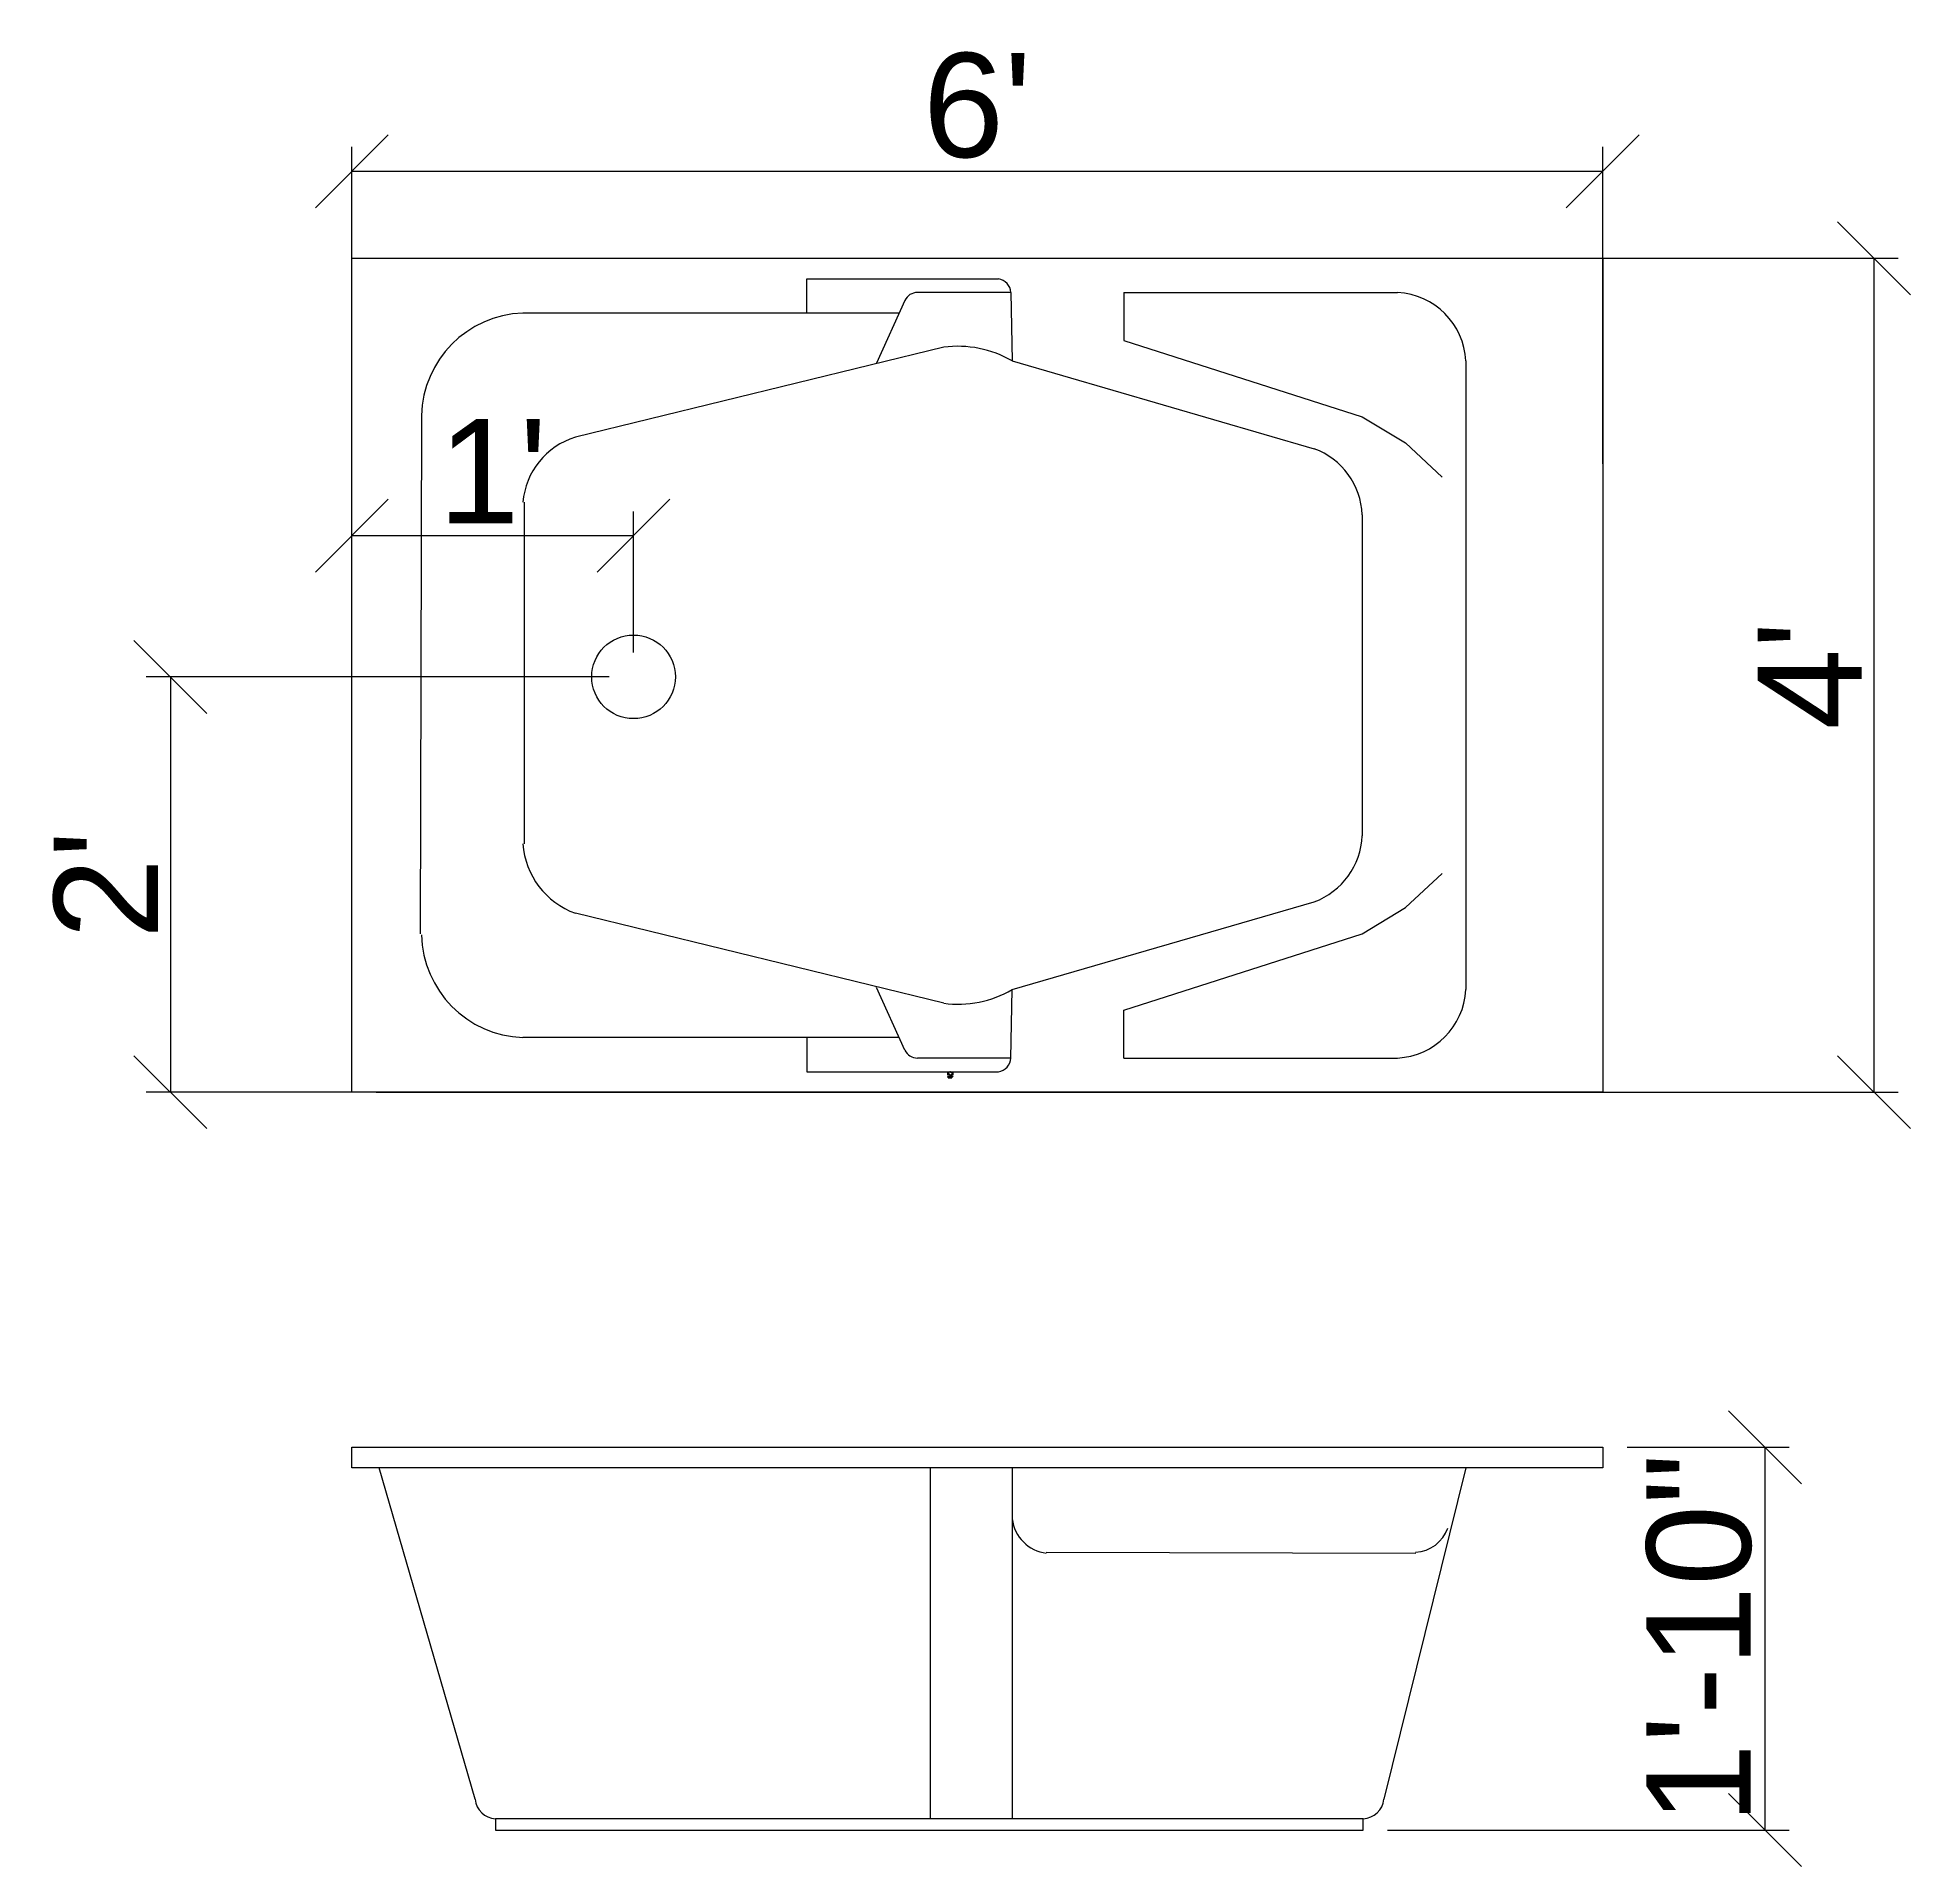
# Model space of a CAD drawing. Header units: inches. Extents: x 476 to 2648, y -784 to 418.
# Drawn here: x 2540.5 to 2648.3, y -783.8 to -678.5 of the extents above; entities outside this region: 1.
import ezdxf

# ---------------------------------------------------------------- set-up
doc = ezdxf.new("R2010")
doc.units = ezdxf.units.IN
doc.header["$MEASUREMENT"] = 0
doc.layers.add('hatch', color=8, linetype='Continuous', lineweight=5)
doc.styles.add('6', font='arial.ttf', dxfattribs={"height": 6})
doc.dimstyles.new('DIM', dxfattribs={"dimscale": 1.4, "dimtxt": 0.18, "dimasz": 3, "dimexe": 1, "dimexo": 1, "dimgap": 0.5, "dimtad": 1, "dimzin": 0, "dimdsep": 46, "dimlunit": 4, "dimtxsty": '6', "dimblk": 'OBLIQUE', "dimcen": 2, "dimclrd": 256, "dimclre": 256, "dimadec": 0, "dimazin": 0, "dimtfac": 0.7, "dimtofl": 0, "dimtmove": 0, "dimatfit": 3, "dimfxl": 0, "dimfrac": 1, "dimtolj": 1, "dimtzin": 0, "dimlwd": -1, "dimarcsym": 0})

# ---------------------------------------------------------------- blocks, each defined once
blk = doc.blocks.new('_Oblique')
at = {"color": 0, "linetype": 'ByBlock', "lineweight": -2}
blk.add_line((-0.5, -0.5), (0.5, 0.5), dxfattribs=at)
blk = doc.blocks.new('*D159')
at = {"lineweight": -2}
for p, q in [((2558.57, -703.06), (2558.57, -684.82)), ((2630.56, -703.06), (2630.56, -684.82))]:
    blk.add_line(p, q, dxfattribs=at)
blk.add_line((2558.57, -686.22), (2630.56, -686.22))
at = {"layer": 'Defpoints', "color": 0}
for p in [(2630.56, -686.22), (2558.57, -704.46), (2630.56, -704.46)]:
    blk.add_point(p, dxfattribs=at)
at = {"xscale": 4.199999999999999, "yscale": 4.199999999999999, "zscale": 4.199999999999999, "rotation": 180}
blk.add_blockref('_Oblique', (2558.57, -686.22), dxfattribs=at)
at = {"xscale": 4.199999999999999, "yscale": 4.199999999999999, "zscale": 4.199999999999999}
blk.add_blockref('_Oblique', (2630.56, -686.22), dxfattribs=at)
at = {"color": 0, "insert": (2594.57, -682.45), "char_height": 6, "attachment_point": 5, "style": '6'}
blk.add_mtext("\\A1;6'", dxfattribs=at)
blk = doc.blocks.new('*D160')
at = {"lineweight": -2}
for p, q in [((2559.97, -691.23), (2647.57, -691.23)), ((2559.97, -739.24), (2647.57, -739.24))]:
    blk.add_line(p, q, dxfattribs=at)
blk.add_line((2646.17, -691.23), (2646.17, -739.24))
at = {"layer": 'Defpoints', "color": 0}
for p in [(2558.57, -691.23), (2558.57, -739.24), (2646.17, -739.24)]:
    blk.add_point(p, dxfattribs=at)
at = {"xscale": 4.199999999999999, "yscale": 4.199999999999999, "zscale": 4.199999999999999}
for p, rotation in [((2646.17, -691.23), 90), ((2646.17, -739.24), 270)]:
    blk.add_blockref('_Oblique', p, dxfattribs=dict(at, rotation=rotation))
at = {"color": 0, "insert": (2642.47, -715.24), "char_height": 6, "attachment_point": 5, "rotation": 90, "style": '6'}
blk.add_mtext("\\A1;4'", dxfattribs=at)
blk = doc.blocks.new('*D161')
at = {"lineweight": -2}
for p, q in [((2631.96, -759.68), (2641.29, -759.68)), ((2618.18, -781.72), (2641.29, -781.72))]:
    blk.add_line(p, q, dxfattribs=at)
blk.add_line((2639.89, -759.68), (2639.89, -781.72))
at = {"layer": 'Defpoints', "color": 0}
for p in [(2630.56, -759.68), (2616.78, -781.72), (2639.89, -781.72)]:
    blk.add_point(p, dxfattribs=at)
at = {"xscale": 4.199999999999999, "yscale": 4.199999999999999, "zscale": 4.199999999999999}
for p, rotation in [((2639.89, -759.68), 90), ((2639.89, -781.72), 270)]:
    blk.add_blockref('_Oblique', p, dxfattribs=dict(at, rotation=rotation))
at = {"color": 0, "insert": (2636.12, -770.7), "char_height": 6, "attachment_point": 5, "rotation": 90, "style": '6'}
blk.add_mtext('\\A1;1\'-10"', dxfattribs=at)
blk = doc.blocks.new('*D162')
at = {"lineweight": -2}
for p, q in [((2573.38, -715.33), (2546.73, -715.33)), ((2573.38, -739.24), (2546.73, -739.24))]:
    blk.add_line(p, q, dxfattribs=at)
blk.add_line((2548.13, -715.33), (2548.13, -739.24))
at = {"layer": 'Defpoints', "color": 0}
for p in [(2574.78, -715.33), (2548.13, -739.24), (2574.78, -739.24)]:
    blk.add_point(p, dxfattribs=at)
at = {"xscale": 4.199999999999999, "yscale": 4.199999999999999, "zscale": 4.199999999999999}
for p, rotation in [((2548.13, -715.33), 90), ((2548.13, -739.24), 270)]:
    blk.add_blockref('_Oblique', p, dxfattribs=dict(at, rotation=rotation))
at = {"color": 0, "insert": (2544.42, -727.29), "char_height": 6, "attachment_point": 5, "rotation": 90, "style": '6'}
blk.add_mtext("\\A1;2'", dxfattribs=at)
blk = doc.blocks.new('*D163')
at = {"lineweight": -2}
for p, q in [((2558.57, -712.39), (2558.57, -705.8)), ((2574.78, -713.93), (2574.78, -705.8))]:
    blk.add_line(p, q, dxfattribs=at)
blk.add_line((2574.78, -707.2), (2558.57, -707.2))
at = {"layer": 'Defpoints', "color": 0}
for p in [(2558.57, -707.2), (2558.57, -713.79), (2574.78, -715.33)]:
    blk.add_point(p, dxfattribs=at)
at = {"xscale": 4.199999999999999, "yscale": 4.199999999999999, "zscale": 4.199999999999999, "rotation": 180}
blk.add_blockref('_Oblique', (2558.57, -707.2), dxfattribs=at)
at = {"xscale": 4.199999999999999, "yscale": 4.199999999999999, "zscale": 4.199999999999999}
blk.add_blockref('_Oblique', (2574.78, -707.2), dxfattribs=at)
at = {"color": 0, "insert": (2566.68, -703.49), "char_height": 6, "attachment_point": 5, "style": '6'}
blk.add_mtext("\\A1;1'", dxfattribs=at)

msp = doc.modelspace()

# ---------------------------------------------------------------- linework, layer by layer
at = {"color": 3, "lineweight": 30}
for p, q in [((2584.757, -694.382), (2584.757, -692.413)), ((2584.757, -692.413), (2595.781, -692.413)), ((2590.4, -693.66), (2588.76, -697.27)), ((2596.503, -693.201), (2591.122, -693.201)), ((2596.503, -693.201), (2596.569, -697.138)), ((2603, -693.201), (2618.75, -693.201)), ((2603, -693.201), (2603, -695.957)), ((2590.072, -694.382), (2568.416, -694.382)), ((2592.632, -696.351), (2571.435, -701.535)), ((2603, -695.957), (2616.716, -700.354)), ((2596.569, -697.138), (2613.96, -702.192)), ((2622.688, -697.138), (2622.688, -733.335)), ((2562.575, -700.288), (2562.51, -730.12)), ((2616.716, -700.354), (2619.21, -701.863)), ((2619.21, -701.863), (2621.31, -703.832)), ((2568.482, -705.276), (2568.482, -724.948)), ((2616.716, -705.998), (2616.716, -724.476)), ((2619.21, -728.61), (2621.31, -726.641)), ((2596.569, -733.335), (2613.96, -728.282)), ((2616.716, -730.12), (2619.21, -728.61)), ((2592.632, -734.123), (2571.435, -728.938)), ((2603, -734.516), (2616.716, -730.12)), ((2590.4, -736.813), (2588.76, -733.204)), ((2596.503, -737.273), (2596.569, -733.335)), ((2603, -737.273), (2603, -734.516)), ((2590.072, -736.091), (2568.416, -736.091)), ((2584.757, -736.091), (2584.757, -738.06)), ((2596.503, -737.273), (2591.122, -737.273)), ((2603, -737.273), (2618.75, -737.273)), ((2584.757, -738.06), (2595.781, -738.06)), ((2592.892, -738.412), (2592.869, -738.347)), ((2592.879, -738.105), (2592.879, -738.227)), ((2592.989, -738.081), (2592.903, -738.081)), ((2592.903, -738.125), (2592.903, -738.207)), ((2592.989, -738.251), (2592.903, -738.251)), ((2592.999, -738.089), (2592.915, -738.11)), ((2592.999, -738.243), (2592.915, -738.222)), ((2592.968, -738.081), (2592.968, -738.073)), ((2592.968, -738.073), (2593.012, -738.073)), ((2592.968, -738.251), (2592.968, -738.259)), ((2592.968, -738.259), (2593.012, -738.259)), ((2592.99, -738.078), (2592.984, -738.093)), ((2592.99, -738.254), (2592.984, -738.239)), ((2593.015, -738.076), (2592.993, -738.076)), ((2593.015, -738.256), (2592.993, -738.256)), ((2592.996, -738.347), (2592.996, -738.417)), ((2593.015, -738.076), (2593.015, -738.092)), ((2593.015, -738.092), (2593.085, -738.112)), ((2593.015, -738.24), (2593.085, -738.22)), ((2593.015, -738.256), (2593.015, -738.24)), ((2593.015, -738.347), (2593.015, -738.417)), ((2593.108, -738.366), (2593.023, -738.367)), ((2593.041, -738.076), (2593.104, -738.076)), ((2593.041, -738.076), (2593.041, -738.087)), ((2593.041, -738.087), (2593.096, -738.105)), ((2593.041, -738.245), (2593.096, -738.227)), ((2593.041, -738.256), (2593.041, -738.245)), ((2593.041, -738.256), (2593.104, -738.256)), ((2593.096, -738.105), (2593.106, -738.111)), ((2593.096, -738.128), (2593.096, -738.204)), ((2593.096, -738.227), (2593.106, -738.221)), ((2593.12, -738.347), (2593.101, -738.412)), ((2593.106, -738.111), (2593.114, -738.119)), ((2593.106, -738.221), (2593.114, -738.213)), ((2593.12, -738.092), (2593.12, -738.24)), ((2565.66, -779.951), (2560.147, -760.86)), ((2591.844, -760.86), (2591.844, -781.066)), ((2596.569, -760.86), (2596.569, -781.066)), ((2622.688, -760.86), (2617.963, -779.951)), ((2598.538, -765.716), (2619.8, -765.782))]:
    msp.add_line(p, q, dxfattribs=at)
msp.add_line((2593.023, -738.366), (2593.108, -738.367))
for points in [[(2558.572, -691.232), (2630.563, -691.232), (2630.563, -739.241), (2558.572, -739.241)], [(2592.863, -738.068), (2593.151, -738.068), (2593.151, -738.263), (2592.863, -738.263)], [(2592.863, -738.342), (2593.151, -738.342), (2593.151, -738.347), (2592.863, -738.347)], [(2592.896, -738.419), (2593.096, -738.419), (2593.096, -738.417), (2592.896, -738.417)], [(2558.572, -759.679), (2630.563, -759.679), (2630.563, -760.86), (2558.572, -760.86)], [(2566.841, -781.723), (2616.781, -781.723), (2616.781, -781.066), (2566.841, -781.066)]]:
    msp.add_lwpolyline(points, close=True, dxfattribs=at)
for centre, radius in [((2574.782, -715.329), 2.406), ((2592.928, -738.166), 0.00962)]:
    msp.add_circle(centre, radius, dxfattribs=at)
for centre, radius, start, end in [((2595.649, -693.26), 0.857, 3.93054, 81.09035), ((2591.1, -693.964), 0.763, 88.36115, 156.58123), ((2618.536, -697.353), 4.157, 2.95341, 87.04659), ((2568.632, -700.437), 6.059, 92.04652, 178.59365), ((2593.447, -702.51), 6.212, 59.83461, 97.54553), ((2572.671, -705.621), 4.269, 106.83308, 175.35865), ((2612.47, -706.171), 4.249, 2.33798, 69.48147), ((2572.999, -724.618), 4.595, 184.11762, 250.0945), ((2612.47, -724.303), 4.249, 290.51853, 357.66202), ((2568.632, -730.037), 6.059, 181.40635, 267.95348), ((2593.447, -727.964), 6.212, 262.45447, 300.16539), ((2618.528, -733.113), 4.165, 273.05301, 356.94699), ((2591.1, -736.51), 0.763, 203.41877, 271.63885), ((2595.649, -737.214), 0.857, 278.90965, 356.06946), ((2592.903, -738.105), 0.0242, 92.04652, 178.59365), ((2592.903, -738.227), 0.0242, 181.40635, 267.95348), ((2592.92, -738.126), 0.0171, 106.83308, 175.35865), ((2592.92, -738.206), 0.0171, 184.64135, 253.16692), ((2592.993, -738.079), 0.00305, 88.36115, 156.58123), ((2592.993, -738.253), 0.00305, 203.41877, 271.63885), ((2593.003, -738.114), 0.0248, 59.83461, 97.54553), ((2593.003, -738.218), 0.0248, 262.45447, 300.16539), ((2593.011, -738.077), 0.00343, 3.93054, 81.09035), ((2593.011, -738.255), 0.00343, 278.90965, 356.06946), ((2593.024, -738.358), 0.00909, 187.24647, 262.75353), ((2593.079, -738.128), 0.017, 2.33798, 69.48147), ((2593.079, -738.204), 0.017, 290.51853, 357.66202), ((2593.103, -738.093), 0.0166, 2.95341, 87.04659), ((2593.103, -738.239), 0.0167, 273.05301, 356.94699), ((2593.108, -738.358), 0.00816, 272.41216, 341.14446), ((2592.896, -738.412), 0.00497, 185.8227, 267.45046), ((2593.096, -738.412), 0.00497, 272.54834, 354.17851), ((2598.825, -763.526), 2.274, 187.24647, 262.75353), ((2619.707, -763.679), 2.04, 272.41216, 341.14446), ((2566.896, -779.825), 1.243, 185.8227, 267.45046), ((2616.726, -779.825), 1.243, 272.54834, 354.17851)]:
    msp.add_arc(centre, radius, start, end, dxfattribs=at)

# ---------------------------------------------------------------- texts
at = {"layer": 'hatch', "insert": (475.677, 417.9), "char_height": 0.252, "attachment_point": 7, "style": '6'}
msp.add_mtext('\\P', dxfattribs=at)

# ---------------------------------------------------------------- dimensions: what is measured, and where the dimension line sits
dim = msp.add_linear_dim(base=(2630.563, -686.216), p1=(2558.572, -704.46), p2=(2630.563, -704.46), dimstyle='DIM', override={"dimfrac": 0})
dim.commit()
dim.dimension.update_dxf_attribs({"geometry": '*D159', "text_midpoint": (2594.567, -682.453)})
for base, p1, p2, picture, middle in [((2646.174, -739.241), (2558.572, -691.232), (2558.572, -739.241), '*D160', (2642.474, -715.237)), ((2548.128, -739.241), (2574.782, -715.329), (2574.782, -739.241), '*D162', (2544.416, -727.285)), ((2639.887, -781.723), (2630.563, -759.679), (2616.781, -781.723), '*D161', (2636.124, -770.701))]:
    dim = msp.add_linear_dim(base=base, p1=p1, p2=p2, angle=90, dimstyle='DIM', override={"dimfrac": 0})
    dim.commit()
    dim.dimension.update_dxf_attribs({"geometry": picture, "text_midpoint": middle})
dim = msp.add_linear_dim(base=(2558.572, -707.199), p1=(2574.782, -715.329), p2=(2558.572, -713.79), text="1'", dimstyle='DIM', override={"dimfrac": 0})
dim.commit()
dim.dimension.update_dxf_attribs({"geometry": '*D163', "text_midpoint": (2566.677, -703.487)})

doc.saveas('drawing.dxf')
